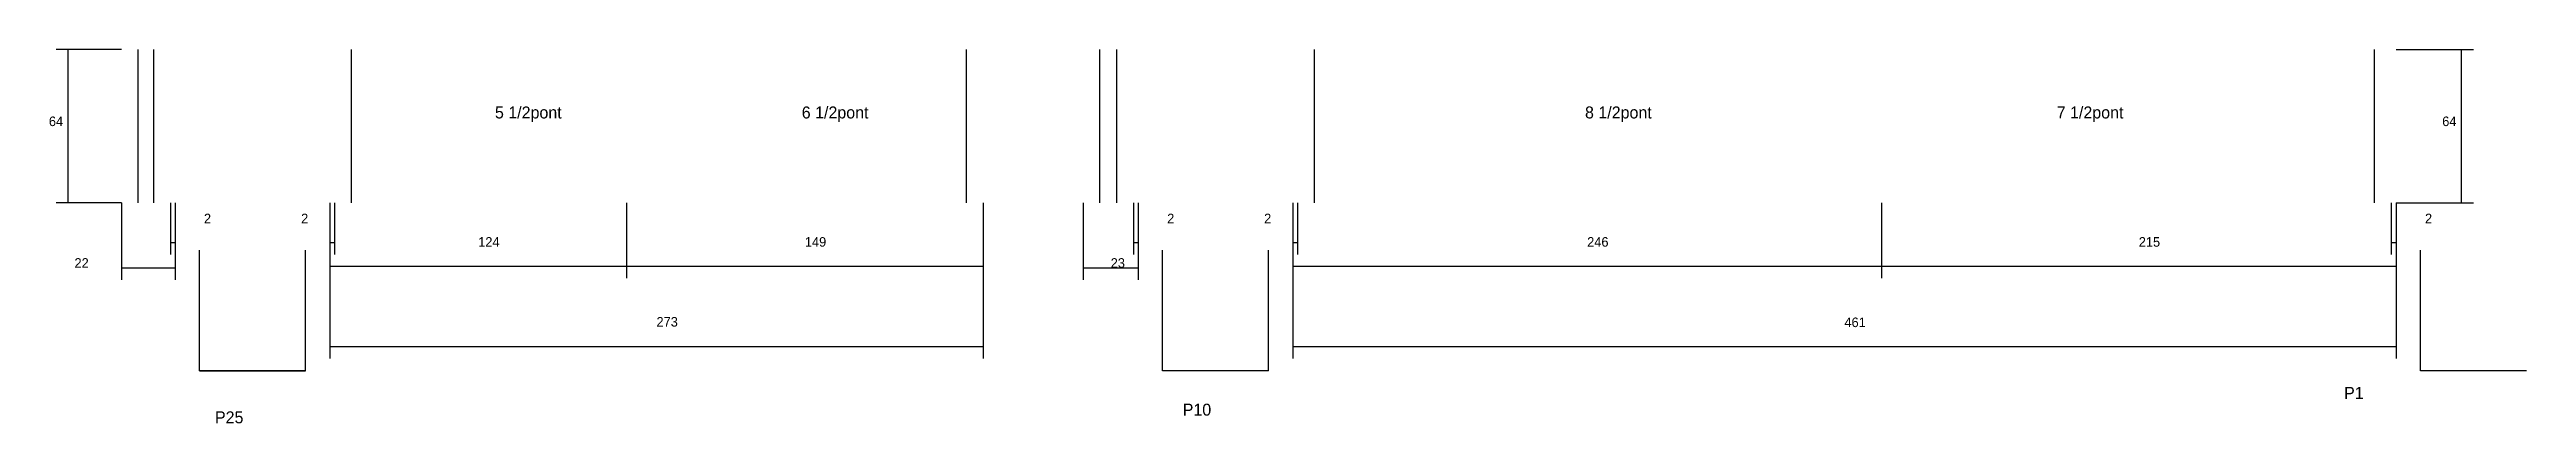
# Model space of a CAD drawing. Header units: metres. Extents: x -41 to 34840, y -36000 to 1848.
# Drawn here: x 5852 to 6887, y -11535 to -11378 of the extents above; entities that cross this region are included whole.
import ezdxf

# ---------------------------------------------------------------- set-up
doc = ezdxf.new("R2010")
doc.units = ezdxf.units.M
for name, color, linetype in [('COTA', 4, 'Continuous'), ('Cota Seção (2x)', 4, 'Continuous'), ('NOMENCLATURA', 7, 'Continuous'), ('SARR_2.2x7', 40, 'Continuous')]:
    doc.layers.add(name, color=color, linetype=linetype)

msp = doc.modelspace()

# ---------------------------------------------------------------- texts
at = {"layer": 'COTA'}
for s, p in [('2', (5916.2, -11450.9)), ('2', (5956.8, -11450.9)), ('2', (6318.7, -11450.9)), ('2', (6359.2, -11450.9)), ('2', (6844.3, -11450.9)), ('124', (6030.8, -11460.7)), ('149', (6167.3, -11460.7)), ('246', (6494.2, -11460.7)), ('215', (6724.7, -11460.7)), ('273', (6105.3, -11494.1)), ('461', (6601.7, -11494.3))]:
    msp.add_text(s, height=4, dxfattribs=at).set_placement(p)
at = {"layer": 'Cota Seção (2x)'}
for s, p in [('64', (5851.4, -11410.3)), ('64', (6851.5, -11410.3)), ('22', (5862.1, -11469.5)), ('23', (6295.1, -11469.5))]:
    msp.add_text(s, height=4, dxfattribs=at).set_placement(p)
at = {"layer": 'NOMENCLATURA'}
for s, p in [('5 1/2pont', (6037.8, -11407.1)), ('6 1/2pont', (6166, -11407.1)), ('8 1/2pont', (6493.3, -11407.1)), ('7 1/2pont', (6690.4, -11407.1)), ('P1', (6810.5, -11524.3)), ('P25', (5920.8, -11534.5)), ('P10', (6325.2, -11531.3))]:
    msp.add_text(s, height=5, dxfattribs=at).set_placement(p)

# ---------------------------------------------------------------- linework, layer by layer
at = {"layer": 'COTA'}
for p, q in [((5902.2, -11442.3), (5902.2, -11463.9)), ((5904.2, -11442.3), (5904.2, -11463.9)), ((5968.8, -11442.3), (5968.8, -11473.8)), ((5968.8, -11442.3), (5968.8, -11507.4)), ((5968.8, -11442.3), (5968.8, -11463.9)), ((5970.8, -11442.3), (5970.8, -11463.9)), ((6092.8, -11442.3), (6092.8, -11473.8)), ((6092.8, -11442.3), (6092.8, -11473.8)), ((6241.8, -11442.3), (6241.8, -11473.8)), ((6241.8, -11442.3), (6241.8, -11507.4)), ((6304.6, -11442.3), (6304.6, -11463.9)), ((6306.6, -11442.3), (6306.6, -11463.9)), ((6371.2, -11442.3), (6371.2, -11473.8)), ((6371.2, -11442.3), (6371.2, -11507.4)), ((6371.2, -11442.3), (6371.2, -11463.9)), ((6373.2, -11442.3), (6373.2, -11463.9)), ((6617.2, -11442.3), (6617.2, -11473.8)), ((6617.2, -11442.3), (6617.2, -11473.8)), ((6830.2, -11442.3), (6830.2, -11463.9)), ((6832.2, -11442.3), (6832.2, -11473.8)), ((6832.2, -11442.3), (6832.2, -11507.4)), ((6832.2, -11442.3), (6832.2, -11463.9)), ((5902.2, -11458.9), (5904.2, -11458.9)), ((5968.8, -11458.9), (5970.8, -11458.9)), ((6304.6, -11458.9), (6306.6, -11458.9)), ((6371.2, -11458.9), (6373.2, -11458.9)), ((6830.2, -11458.9), (6832.2, -11458.9)), ((5968.8, -11468.8), (6092.8, -11468.8)), ((6092.8, -11468.8), (6241.8, -11468.8)), ((6371.2, -11468.8), (6617.2, -11468.8)), ((6617.2, -11468.8), (6832.2, -11468.8)), ((5968.8, -11502.4), (6241.8, -11502.4)), ((6371.2, -11502.4), (6832.2, -11502.4))]:
    msp.add_line(p, q, dxfattribs=at)
at = {"layer": 'Cota Seção (2x)'}
for p, q in [((5881.7, -11378.3), (5854.5, -11378.3)), ((5859.5, -11442.3), (5859.5, -11378.3)), ((6832.2, -11378.3), (6864.6, -11378.3)), ((6859.6, -11442.3), (6859.6, -11378.3)), ((5881.7, -11442.3), (5854.5, -11442.3)), ((5881.7, -11442.3), (5881.7, -11474.5)), ((5904.2, -11442.3), (5904.2, -11474.5)), ((6283.6, -11442.3), (6283.6, -11474.5)), ((6306.6, -11442.3), (6306.6, -11474.5)), ((6832.2, -11442.3), (6864.6, -11442.3)), ((5881.7, -11469.5), (5904.2, -11469.5)), ((6283.6, -11469.5), (6306.6, -11469.5))]:
    msp.add_line(p, q, dxfattribs=at)
at = {"layer": 'NOMENCLATURA'}
for p, q in [((5914.4, -11512.6), (5914.4, -11462.2)), ((5958.6, -11512.6), (5958.6, -11462.2)), ((6316.8, -11512.6), (6316.8, -11462.2)), ((6361, -11512.6), (6361, -11462.2)), ((6842.4, -11512.6), (6842.4, -11462.2)), ((5914.4, -11512.6), (5958.6, -11512.6)), ((5958.6, -11512.6), (5914.4, -11512.6)), ((6361, -11512.6), (6316.8, -11512.6)), ((6361, -11512.6), (6316.8, -11512.6)), ((6886.7, -11512.6), (6842.4, -11512.6))]:
    msp.add_line(p, q, dxfattribs=at)
at = {"layer": 'SARR_2.2x7'}
for p, q in [((5888.7, -11442.3), (5888.7, -11378.3)), ((5895.2, -11442.3), (5895.2, -11378.3)), ((5977.8, -11442.3), (5977.8, -11378.3)), ((6234.8, -11442.3), (6234.8, -11378.3)), ((6290.6, -11442.3), (6290.6, -11378.3)), ((6297.6, -11442.3), (6297.6, -11378.3)), ((6380.2, -11442.3), (6380.2, -11378.3)), ((6823.2, -11442.3), (6823.2, -11378.3))]:
    msp.add_line(p, q, dxfattribs=at)

msp.set_redraw_order([(e.dxf.handle, doc.entitydb.next_handle()) for e in msp.query("TEXT MTEXT ATTDEF DIMENSION ARC_DIMENSION")])  # texts and dimensions are drawn at this point

doc.saveas('drawing.dxf')
